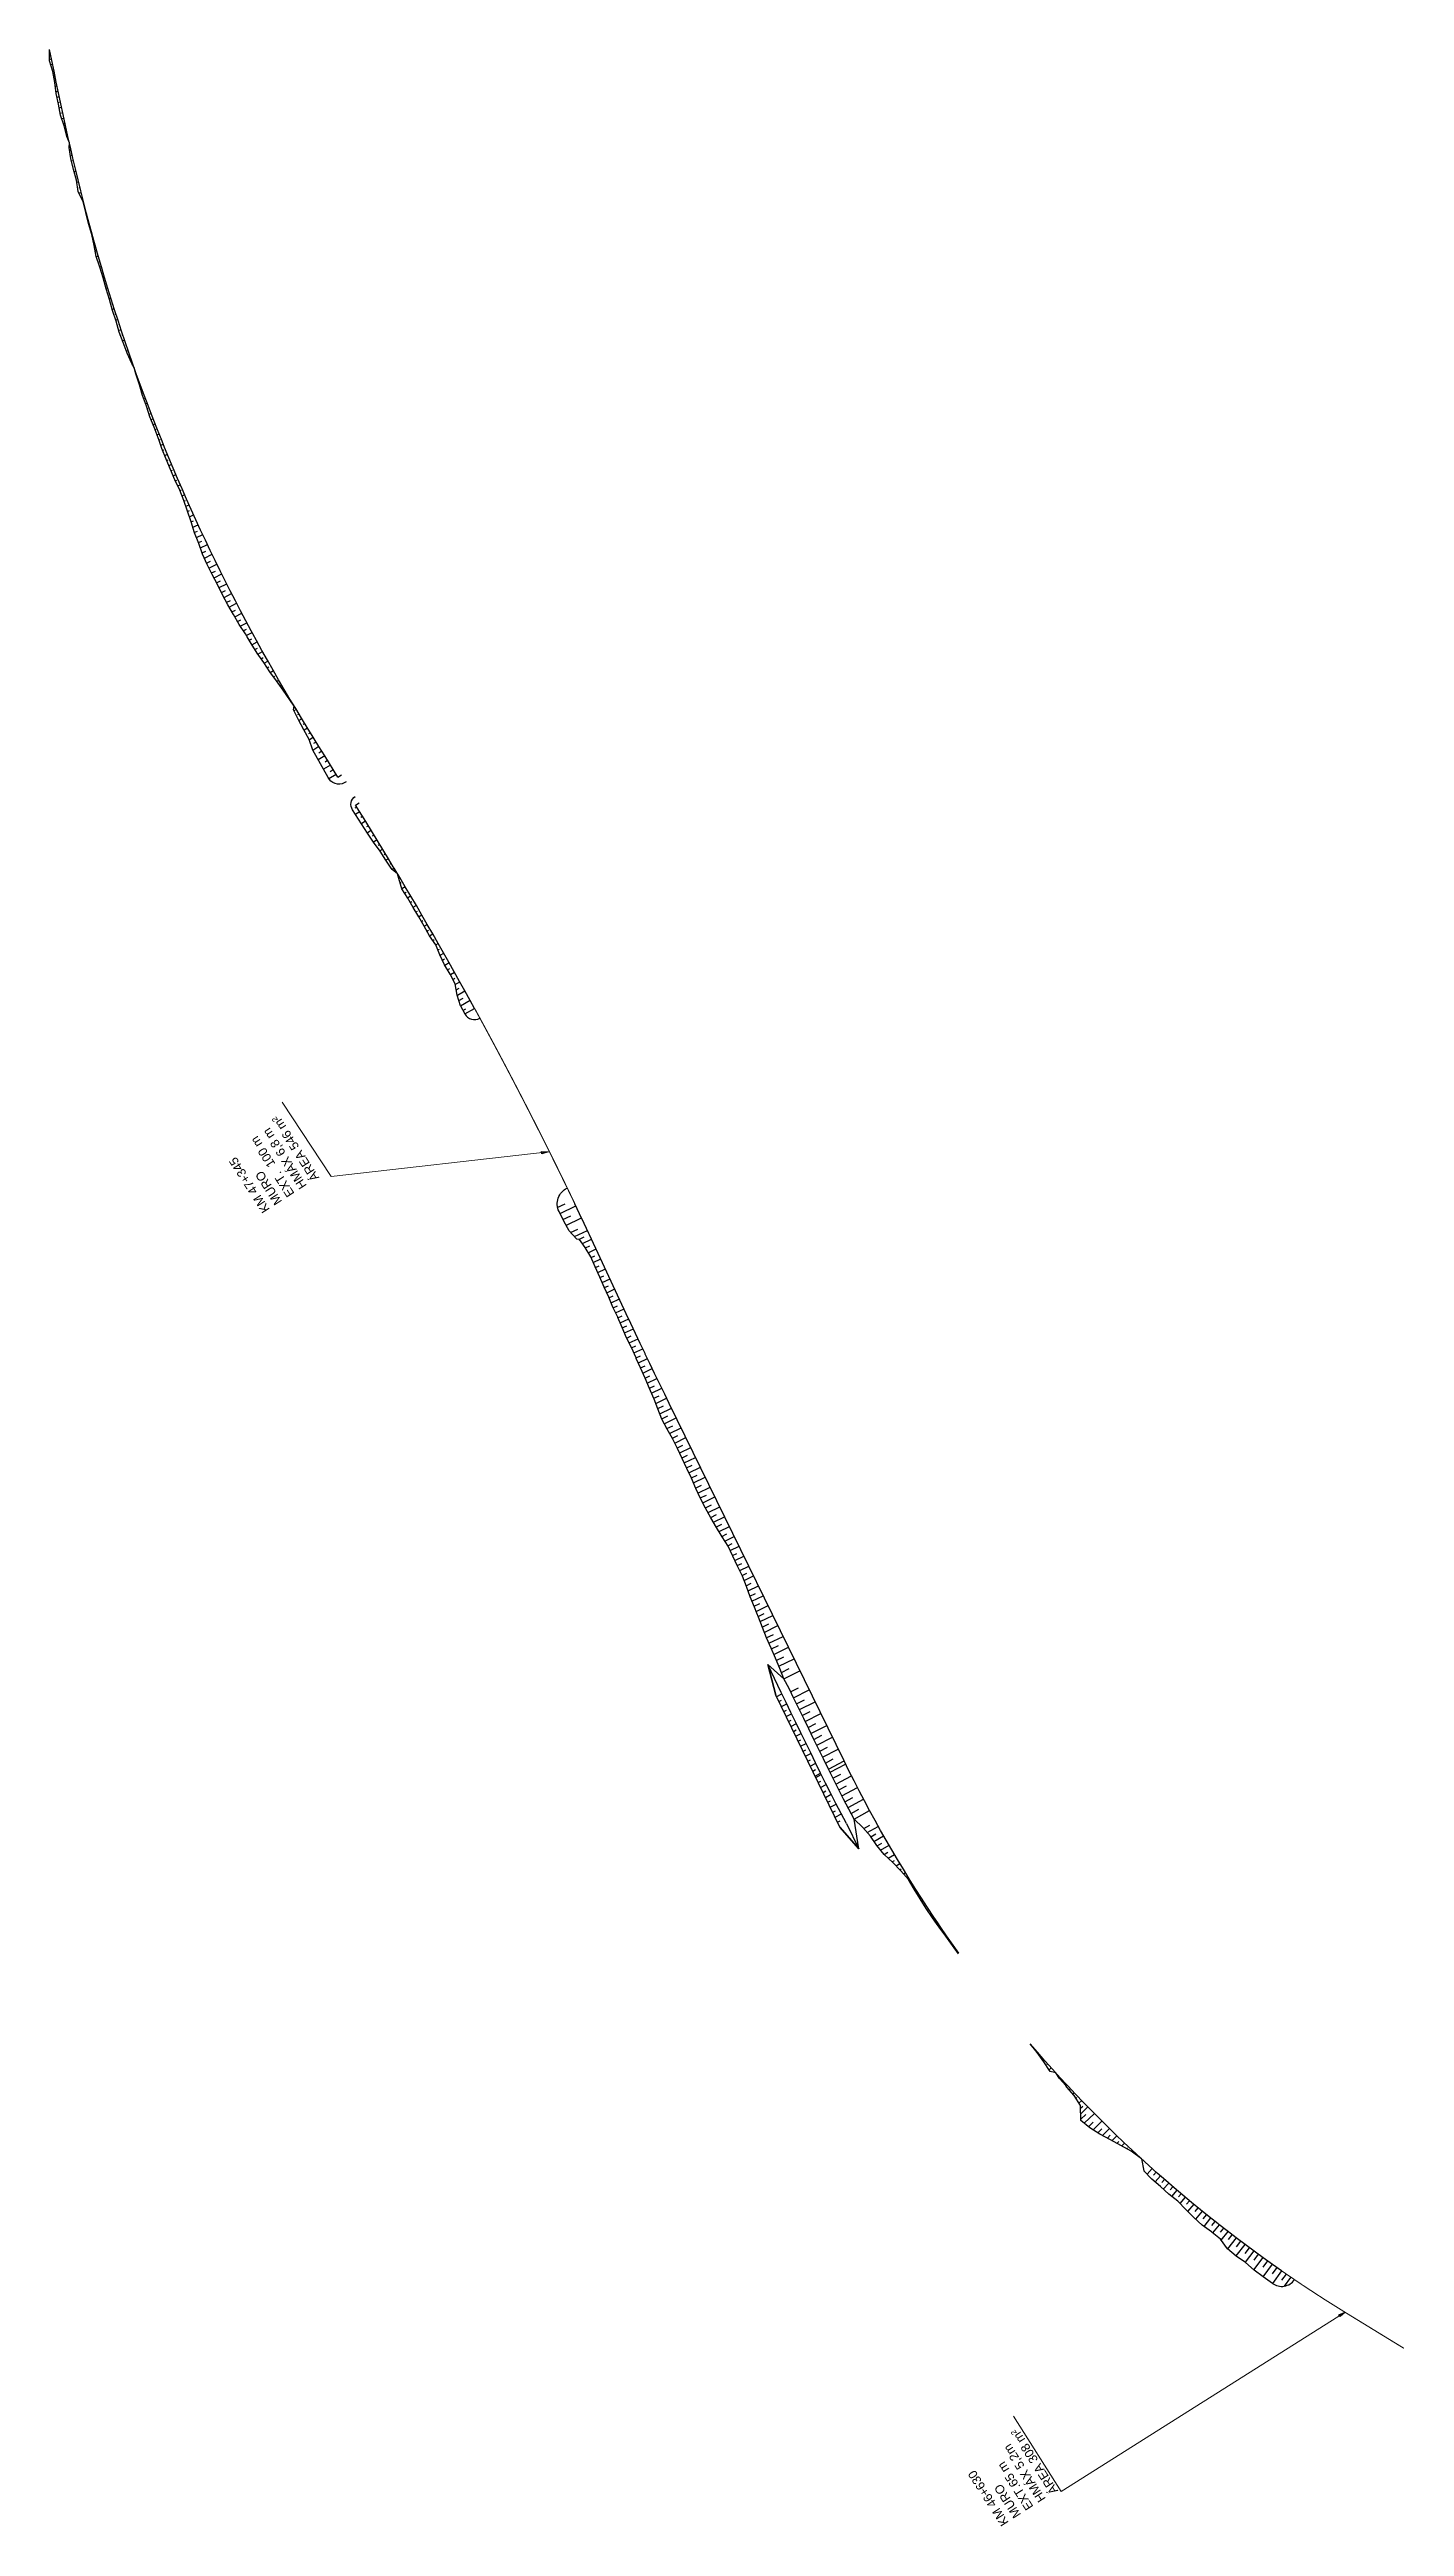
# Model space of a CAD drawing. Header units: metres. Extents: x 288738 to 324331, y 7399322 to 7465117.
# Drawn here: x 317933 to 318548, y 7430027 to 7431151 of the extents above; entities that cross this region are included whole.
import ezdxf

# ---------------------------------------------------------------- set-up
doc = ezdxf.new("R2010")
doc.units = ezdxf.units.M
doc.header["$LTSCALE"] = 10
for name, color, linetype in [('F-HZ-ATERRO-TALUDE', 110, 'Continuous'), ('F-HZ-MUROS', 210, 'Continuous'), ('F-HZ-PIANO-CORTE', 10, 'Continuous'), ('F-HZ-TALUDE', 2, 'Continuous')]:
    doc.layers.add(name, color=color, linetype=linetype)
doc.layers.add('U-HZ-TEXTO-MUROS', color=2, linetype='Continuous', lineweight=0)
doc.styles.add('ARIAL', font='arial.ttf')
doc.styles.add('DIM', font='arial.ttf', dxfattribs={"width": 0.8})
doc.dimstyles.new('U-1_2000', dxfattribs={"dimscale": 2, "dimtxt": 1.5, "dimasz": 0.75, "dimexe": 0.75, "dimexo": 0.75, "dimgap": 0.25, "dimtad": 1, "dimzin": 4, "dimtxsty": 'DIM', "dimblk": 'ARCHTICK', "dimcen": 0.7, "dimdle": 0.75, "dimclrd": 256, "dimclre": 256, "dimclrt": 256, "dimaunit": 1, "dimadec": 3, "dimazin": 2, "dimtfac": 1, "dimtofl": 0, "dimtmove": 0, "dimatfit": 3, "dimldrblk": 'CLOSEDBLANK', "dimfxl": 0, "dimtolj": 1, "dimtzin": 0, "dimlwd": -1, "dimlwe": -1, "dimarcsym": 0})

msp = doc.modelspace()

# ---------------------------------------------------------------- texts
at = {"layer": 'U-HZ-TEXTO-MUROS', "linetype": 'Continuous', "lineweight": -3, "char_height": 4, "attachment_point": 7, "rotation": 122.745661, "style": 'ARIAL'}
for s, insert in [('KM 47+345\\PMURO\\PEXT.^I100 m\\PHMÁX 6,8 m\\PÁREA 546 m²', (318055.236, 7430638.967)), ('KM 47+345\\PMURO\\PEXT.^I100 m\\PHMÁX 6,8 m\\PÁREA 546 m²', (318055.236, 7430638.967)), ('KM 46+630\\PMURO\\PEXT.65 m\\PHMÁX 5,2m\\PÁREA 308 m²', (318390.573, 7430042.911)), ('KM 46+630\\PMURO\\PEXT.65 m\\PHMÁX 5,2m\\PÁREA 308 m²', (318390.573, 7430042.911))]:
    msp.add_mtext(s, dxfattribs=dict(at, insert=insert))

# ---------------------------------------------------------------- blocks, each defined once
blk = doc.blocks.new('_ArchTick')
at = {"color": 0, "linetype": 'ByBlock', "const_width": 0.15}
blk.add_lwpolyline([(-0.5, -0.5), (0.5, 0.5)], dxfattribs=at)

# ---------------------------------------------------------------- linework, layer by layer
at = {"layer": 'F-HZ-ATERRO-TALUDE', "linetype": 'Continuous', "lineweight": -3}
for p, q in [((317942.433, 7431105.381), (317941.716, 7431105.217)), ((317942.989, 7431102.954), (317942.53, 7431102.848)), ((317943.551, 7431100.526), (317942.58, 7431100.3)), ((317944.12, 7431098.096), (317943.684, 7431097.993)), ((317944.694, 7431095.666), (317943.892, 7431095.476)), ((317945.276, 7431093.237), (317944.893, 7431093.145)), ((317945.864, 7431090.811), (317945.036, 7431090.612)), ((317946.457, 7431088.392), (317945.949, 7431088.269)), ((317947.052, 7431085.991), (317946.102, 7431085.757)), ((317947.651, 7431083.617), (317947.411, 7431083.557)), ((317948.257, 7431081.227), (317948.101, 7431081.188)), ((317948.882, 7431078.807), (317948.798, 7431078.785)), ((317949.511, 7431076.388), (317949.321, 7431076.339)), ((317950.15, 7431073.972), (317950.032, 7431073.941)), ((317950.793, 7431071.557), (317950.528, 7431071.487)), ((317951.446, 7431069.145), (317951.336, 7431069.116)), ((317952.102, 7431066.735), (317951.896, 7431066.679)), ((317952.769, 7431064.331), (317952.587, 7431064.281)), ((317953.438, 7431061.929), (317952.906, 7431061.782)), ((317954.117, 7431059.535), (317953.741, 7431059.43)), ((317954.798, 7431057.142), (317953.851, 7431056.874)), ((317955.493, 7431054.748), (317955.086, 7431054.632)), ((317956.189, 7431052.354), (317955.506, 7431052.156)), ((317956.899, 7431049.96), (317956.581, 7431049.867)), ((317957.61, 7431047.566), (317957.019, 7431047.391)), ((317958.335, 7431045.175), (317958.018, 7431045.08)), ((317959.06, 7431042.785), (317958.381, 7431042.58)), ((317959.799, 7431040.399), (317959.452, 7431040.293)), ((317960.539, 7431038.014), (317959.834, 7431037.795)), ((317961.29, 7431035.634), (317960.886, 7431035.507)), ((317962.043, 7431033.256), (317961.117, 7431032.963)), ((317962.808, 7431030.88), (317962.354, 7431030.735)), ((317963.576, 7431028.504), (317962.715, 7431028.227)), ((317964.354, 7431026.133), (317963.896, 7431025.983)), ((317965.136, 7431023.763), (317964.134, 7431023.433)), ((317965.928, 7431021.397), (317965.449, 7431021.238)), ((317966.723, 7431019.033), (317965.859, 7431018.742)), ((317967.529, 7431016.67), (317967.13, 7431016.534)), ((317968.339, 7431014.308), (317967.597, 7431014.054)), ((317969.157, 7431011.953), (317968.849, 7431011.846)), ((317969.98, 7431009.601), (317969.531, 7431009.444)), ((318044.574, 7430851.486), (318043.53, 7430850.86)), ((318045.862, 7430849.352), (318045.266, 7430848.994)), ((318047.151, 7430847.219), (318045.817, 7430846.414)), ((318048.449, 7430845.089), (318047.721, 7430844.648)), ((318049.747, 7430842.959), (318048.178, 7430842.006)), ((318051.053, 7430840.831), (318050.233, 7430840.332)), ((318052.357, 7430838.709), (318050.606, 7430837.64)), ((318054.913, 7430834.575), (318052.169, 7430832.892)), ((318053.635, 7430836.642), (318052.509, 7430835.953)), ((318056.23, 7430832.455), (318054.815, 7430831.586)), ((318057.548, 7430830.336), (318054.631, 7430828.54)), ((318060.104, 7430826.201), (318057.023, 7430824.312)), ((318058.826, 7430828.268), (318057.7, 7430827.58)), ((318062.739, 7430821.962), (318059.482, 7430819.957)), ((318061.421, 7430824.082), (318060.006, 7430823.212)), ((318072.101, 7430807.168), (318071.214, 7430806.621)), ((318073.413, 7430805.039), (318071.687, 7430803.975)), ((318074.719, 7430802.907), (318073.888, 7430802.396)), ((318076.043, 7430800.786), (318074.317, 7430799.722)), ((318077.35, 7430798.654), (318076.463, 7430798.107)), ((318078.662, 7430796.525), (318076.936, 7430795.461)), ((318079.968, 7430794.393), (318079.137, 7430793.881)), ((318081.275, 7430792.261), (318079.676, 7430791.279)), ((318082.573, 7430790.129), (318081.851, 7430789.687)), ((318083.871, 7430787.998), (318082.585, 7430787.212)), ((318085.166, 7430785.86), (318084.56, 7430785.49)), ((318086.461, 7430783.72), (318085.322, 7430783.028)), ((318087.75, 7430781.578), (318087.222, 7430781.258)), ((318089.038, 7430779.437), (318088.087, 7430778.863)), ((318379.055, 7430244.144), (318378.977, 7430244.078)), ((318380.69, 7430242.254), (318380.568, 7430242.151)), ((318382.331, 7430240.382), (318382.189, 7430240.26)), ((318383.974, 7430238.516), (318383.481, 7430238.091)), ((318385.622, 7430236.667), (318385.246, 7430236.34)), ((318387.27, 7430234.825), (318386.245, 7430233.924)), ((318433.096, 7430189.108), (318430.776, 7430186.592)), ((318434.944, 7430187.453), (318433.724, 7430186.119)), ((318436.806, 7430185.809), (318434.358, 7430183.111)), ((318438.672, 7430184.168), (318437.46, 7430182.822)), ((318440.548, 7430182.538), (318438.091, 7430179.787)), ((318442.427, 7430180.913), (318441.17, 7430179.494)), ((318444.312, 7430179.301), (318441.84, 7430176.486)), ((318446.202, 7430177.694), (318445.014, 7430176.331)), ((318448.098, 7430176.099), (318445.67, 7430173.29)), ((318449.996, 7430174.513), (318448.7, 7430173.001)), ((318451.902, 7430172.934), (318449.16, 7430169.71)), ((318453.815, 7430171.363), (318452.376, 7430169.657)), ((318455.734, 7430169.799), (318452.735, 7430166.215)), ((318457.662, 7430168.243), (318456.113, 7430166.377)), ((318459.592, 7430166.694), (318456.461, 7430162.889)), ((318461.532, 7430165.156), (318460.014, 7430163.296)), ((318463.475, 7430163.619), (318460.499, 7430159.945)), ((318465.433, 7430162.095), (318463.927, 7430160.22)), ((318467.381, 7430160.582), (318464.263, 7430156.671)), ((318471.186, 7430157.67), (318467.261, 7430152.672)), ((318469.284, 7430159.125), (318467.519, 7430156.895)), ((318475.141, 7430154.694), (318471.086, 7430149.453)), ((318473.164, 7430156.182), (318471.169, 7430153.622)), ((318477.13, 7430153.224), (318475.137, 7430150.629)), ((318479.119, 7430151.753), (318475.207, 7430146.622)), ((318483.267, 7430148.738), (318479.111, 7430143.207)), ((318481.193, 7430150.244), (318479.181, 7430147.586)), ((318485.398, 7430147.216), (318483.307, 7430144.413)), ((318487.53, 7430145.695), (318483.336, 7430140.03)), ((318489.671, 7430144.193), (318487.585, 7430141.355)), ((318491.814, 7430142.692), (318487.664, 7430137.007)), ((318493.873, 7430141.25), (318491.786, 7430138.412)), ((318495.812, 7430139.679), (318492.916, 7430135.74))]:
    msp.add_line(p, q, dxfattribs=at)
at = {"layer": 'F-HZ-MUROS', "linetype": 'Continuous', "lineweight": -3, "const_width": 0.5}
msp.add_lwpolyline([(318171.1, 7430626.992), (318168.951, 7430631.457), (318166.792, 7430635.91), (318164.622, 7430640.357), (318162.441, 7430644.799), (318160.247, 7430649.235), (318158.041, 7430653.665), (318155.824, 7430658.089), (318153.595, 7430662.507), (318151.355, 7430666.919), (318149.102, 7430671.326), (318146.838, 7430675.726), (318144.562, 7430680.12), (318142.275, 7430684.508), (318139.976, 7430688.89), (318137.665, 7430693.266), (318135.343, 7430697.635), (318133.009, 7430701.999), (318130.663, 7430706.356), (318128.306, 7430710.707), (318125.937, 7430715.052), (318125.56, 7430715.739)], dxfattribs=at)
msp.add_lwpolyline([(318171.1, 7430626.992), (318168.951, 7430631.457), (318166.792, 7430635.91), (318164.622, 7430640.357), (318162.441, 7430644.799), (318160.247, 7430649.235), (318158.041, 7430653.665), (318155.824, 7430658.089), (318153.595, 7430662.507), (318151.355, 7430666.919), (318149.102, 7430671.326), (318146.838, 7430675.726), (318144.562, 7430680.12), (318142.275, 7430684.508), (318139.976, 7430688.89), (318137.665, 7430693.266), (318135.343, 7430697.635), (318133.009, 7430701.999), (318130.663, 7430706.356), (318128.306, 7430710.707), (318125.937, 7430715.052), (318125.56, 7430715.739)], dxfattribs=at)
msp.add_lwpolyline([(318547.295, 7430107.538), (318520.825, 7430123.755, -0.01431031), (318491.831, 7430142.68)], format="xyb", dxfattribs=at)
msp.add_lwpolyline([(318547.295, 7430107.538), (318520.825, 7430123.755, -0.01431031), (318491.831, 7430142.68)], format="xyb", dxfattribs=at)
at = {"layer": 'F-HZ-PIANO-CORTE'}
for p, q in [((317932.677, 7431149.077), (317933.047, 7431149.174)), ((317932.67, 7431146.578), (317933.108, 7431146.67)), ((317933.202, 7431144.151), (317934.052, 7431144.329)), ((317933.902, 7431141.751), (317934.23, 7431141.82)), ((317934.426, 7431139.31), (317935.068, 7431139.444)), ((317934.879, 7431136.851), (317935.229, 7431136.925)), ((317935.25, 7431134.379), (317936.09, 7431134.557)), ((317935.584, 7431131.902), (317936.093, 7431132.01)), ((317936.017, 7431129.44), (317937.118, 7431129.676)), ((317936.495, 7431126.986), (317937.065, 7431127.109)), ((317936.997, 7431124.537), (317938.158, 7431124.788)), ((317937.51, 7431122.091), (317938.096, 7431122.218)), ((317938.223, 7431119.699), (317939.207, 7431119.914)), ((317939.045, 7431117.338), (317939.389, 7431117.414)), ((317939.7, 7431114.93), (317940.267, 7431115.055)), ((317940.249, 7431112.491), (317940.528, 7431112.553)), ((317972.417, 7431002.085), (317972.527, 7431002.124)), ((317973.201, 7430999.71), (317973.49, 7430999.816)), ((317973.889, 7430997.308), (317974.12, 7430997.393)), ((317974.527, 7430994.891), (317975.213, 7430995.146)), ((317975.331, 7430992.528), (317975.708, 7430992.67)), ((317976.249, 7430990.203), (317976.967, 7430990.475)), ((317977.078, 7430987.846), (317977.466, 7430987.994)), ((317977.832, 7430985.462), (317978.748, 7430985.815)), ((317978.686, 7430983.115), (317979.168, 7430983.302)), ((317979.642, 7430980.805), (317980.557, 7430981.164)), ((317980.564, 7430978.482), (317981.018, 7430978.662)), ((317981.444, 7430976.142), (317982.395, 7430976.521)), ((317982.27, 7430973.784), (317982.795, 7430973.995)), ((317983.117, 7430971.431), (317984.256, 7430971.894)), ((317983.994, 7430969.091), (317984.596, 7430969.337)), ((317984.928, 7430966.772), (317986.147, 7430967.276)), ((317985.863, 7430964.453), (317986.482, 7430964.711)), ((317986.799, 7430962.135), (317988.065, 7430962.667)), ((317987.755, 7430959.825), (317988.394, 7430960.096)), ((317988.768, 7430957.54), (317990.009, 7430958.071)), ((317989.79, 7430955.258), (317990.39, 7430955.517)), ((317990.846, 7430952.992), (317991.98, 7430953.486)), ((317991.877, 7430950.716), (317992.425, 7430950.956)), ((317992.766, 7430948.379), (317993.977, 7430948.915)), ((317993.65, 7430946.041), (317994.316, 7430946.338)), ((317994.488, 7430943.685), (317995.997, 7430944.364)), ((317995.323, 7430941.329), (317996.168, 7430941.712)), ((317996.128, 7430938.962), (317998.039, 7430939.835)), ((317996.932, 7430936.595), (317997.998, 7430937.086)), ((317997.646, 7430934.199), (318000.098, 7430935.337)), ((317998.358, 7430931.803), (317999.744, 7430932.451)), ((317999.297, 7430929.487), (318002.184, 7430930.848)), ((318000.258, 7430927.179), (318001.749, 7430927.888)), ((318001.118, 7430924.832), (318004.303, 7430926.358)), ((318001.96, 7430922.478), (318003.663, 7430923.3)), ((318002.912, 7430920.167), (318006.445, 7430921.886)), ((318003.894, 7430917.868), (318005.71, 7430918.759)), ((318004.998, 7430915.627), (318008.619, 7430917.415)), ((318006.149, 7430913.407), (318007.932, 7430914.295)), ((318007.301, 7430911.189), (318010.82, 7430912.954)), ((318008.455, 7430908.971), (318010.192, 7430909.849)), ((318009.593, 7430906.745), (318013.047, 7430908.504)), ((318010.721, 7430904.514), (318012.446, 7430905.399)), ((318011.879, 7430902.298), (318015.301, 7430904.068)), ((318013.06, 7430900.095), (318014.749, 7430900.975)), ((318014.255, 7430897.899), (318017.581, 7430899.644)), ((318015.462, 7430895.709), (318017.096, 7430896.573)), ((318016.688, 7430893.531), (318019.886, 7430895.234)), ((318017.938, 7430891.366), (318019.493, 7430892.2)), ((318019.236, 7430889.23), (318022.215, 7430890.84)), ((318020.607, 7430887.14), (318021.997, 7430887.897)), ((318021.944, 7430885.028), (318024.565, 7430886.465)), ((318023.226, 7430882.882), (318024.49, 7430883.58)), ((318024.522, 7430880.744), (318026.95, 7430882.094)), ((318025.842, 7430878.621), (318026.997, 7430879.268)), ((318027.198, 7430876.522), (318029.357, 7430877.739)), ((318028.676, 7430874.506), (318029.621, 7430875.042)), ((318030.128, 7430872.472), (318031.78, 7430873.414)), ((318031.45, 7430870.351), (318032.231, 7430870.798)), ((318032.796, 7430868.245), (318034.243, 7430869.079)), ((318034.298, 7430866.247), (318034.889, 7430866.589)), ((318035.797, 7430864.245), (318036.717, 7430864.782)), ((318037.246, 7430862.208), (318037.608, 7430862.42)), ((318038.694, 7430860.17), (318039.225, 7430860.483)), ((318040.119, 7430858.116), (318040.306, 7430858.227)), ((318041.544, 7430856.062), (318041.76, 7430856.191)), ((318091.793, 7430772.651), (318092.27, 7430772.937)), ((318092.494, 7430770.251), (318093.985, 7430771.141)), ((318093.771, 7430768.112), (318094.512, 7430768.553)), ((318095.11, 7430766.001), (318096.527, 7430766.841)), ((318096.373, 7430763.844), (318097.084, 7430764.264)), ((318097.63, 7430761.682), (318099.062, 7430762.526)), ((318098.9, 7430759.529), (318099.612, 7430759.947)), ((318100.17, 7430757.376), (318101.585, 7430758.204)), ((318101.42, 7430755.211), (318102.13, 7430755.625)), ((318102.669, 7430753.045), (318104.097, 7430753.875)), ((318103.912, 7430750.876), (318104.629, 7430751.292)), ((318105.157, 7430748.708), (318106.597, 7430749.54)), ((318106.576, 7430746.65), (318107.206, 7430747.013)), ((318107.98, 7430744.583), (318109.076, 7430745.213)), ((318108.93, 7430742.271), (318109.617, 7430742.664)), ((318109.883, 7430739.96), (318111.532, 7430740.9)), ((318110.929, 7430737.689), (318111.845, 7430738.21)), ((318111.989, 7430735.426), (318113.989, 7430736.559)), ((318113.281, 7430733.286), (318114.249, 7430733.832)), ((318114.559, 7430731.138), (318116.442, 7430732.197)), ((318115.666, 7430728.896), (318116.664, 7430729.456)), ((318116.715, 7430726.635), (318118.876, 7430727.842)), ((318117.218, 7430724.186), (318118.627, 7430724.971)), ((318117.726, 7430721.738), (318121.197, 7430723.665)), ((318118.419, 7430719.336), (318120.398, 7430720.431)), ((318119.097, 7430716.983), (318123.529, 7430719.44)), ((318120.261, 7430714.839), (318121.599, 7430715.582)), ((318121.122, 7430713.292), (318125.555, 7430715.749)), ((318163.101, 7430625.356), (318166.716, 7430627.067)), ((318164.325, 7430622.616), (318171.515, 7430626.071)), ((318165.619, 7430619.909), (318169.235, 7430621.62)), ((318166.913, 7430617.202), (318174.144, 7430620.625)), ((318169.154, 7430614.044), (318172.47, 7430615.597)), ((318170.888, 7430612.243), (318176.798, 7430615.001)), ((318172.874, 7430610.911), (318175.273, 7430612.027)), ((318174.463, 7430609.078), (318178.662, 7430611.031)), ((318175.909, 7430607.04), (318177.806, 7430607.922)), ((318177.166, 7430604.879), (318180.754, 7430606.548)), ((318178.394, 7430602.703), (318180.1, 7430603.496)), ((318179.392, 7430600.411), (318182.86, 7430602.024)), ((318180.393, 7430598.12), (318182.154, 7430598.939)), ((318181.421, 7430595.841), (318184.968, 7430597.491)), ((318182.449, 7430593.562), (318184.236, 7430594.394)), ((318183.483, 7430591.286), (318187.077, 7430592.958)), ((318184.513, 7430589.008), (318186.323, 7430589.85)), ((318185.517, 7430586.719), (318189.186, 7430588.425)), ((318186.516, 7430584.427), (318188.378, 7430585.293)), ((318187.483, 7430582.121), (318191.294, 7430583.894)), ((318188.461, 7430579.821), (318190.404, 7430580.725)), ((318189.543, 7430577.568), (318193.402, 7430579.363)), ((318190.624, 7430575.313), (318192.54, 7430576.205)), ((318191.605, 7430573.014), (318195.509, 7430574.836)), ((318192.588, 7430570.715), (318194.575, 7430571.645)), ((318193.592, 7430568.426), (318197.62, 7430570.316)), ((318194.603, 7430566.139), (318196.64, 7430567.098)), ((318195.709, 7430563.897), (318199.741, 7430565.801)), ((318196.811, 7430561.653), (318198.808, 7430562.599)), ((318197.834, 7430559.372), (318201.874, 7430561.291)), ((318198.86, 7430557.093), (318200.902, 7430558.065)), ((318199.887, 7430554.814), (318204.018, 7430556.787)), ((318200.903, 7430552.529), (318202.998, 7430553.533)), ((318201.947, 7430550.258), (318206.173, 7430552.288)), ((318202.991, 7430547.986), (318205.122, 7430549.013)), ((318203.945, 7430545.676), (318208.337, 7430547.798)), ((318204.898, 7430543.364), (318207.16, 7430544.46)), ((318205.899, 7430541.074), (318210.512, 7430543.315)), ((318206.903, 7430538.784), (318209.252, 7430539.929)), ((318207.809, 7430536.454), (318212.696, 7430538.837)), ((318208.7, 7430534.118), (318211.245, 7430535.359)), ((318209.593, 7430531.783), (318214.884, 7430534.363)), ((318210.486, 7430529.448), (318213.232, 7430530.787)), ((318211.635, 7430527.23), (318217.075, 7430529.882)), ((318212.808, 7430525.022), (318215.49, 7430526.33)), ((318214.053, 7430522.854), (318219.269, 7430525.397)), ((318215.305, 7430520.69), (318217.835, 7430521.923)), ((318216.442, 7430518.464), (318221.462, 7430520.912)), ((318217.569, 7430516.232), (318220.065, 7430517.449)), ((318218.633, 7430513.97), (318223.659, 7430516.421)), ((318219.692, 7430511.706), (318222.225, 7430512.941)), ((318220.716, 7430509.425), (318225.855, 7430511.931)), ((318221.737, 7430507.143), (318224.345, 7430508.414)), ((318222.835, 7430504.897), (318228.051, 7430507.441)), ((318223.941, 7430502.655), (318226.545, 7430503.925)), ((318224.885, 7430500.341), (318230.245, 7430502.954)), ((318225.814, 7430498.02), (318228.577, 7430499.367)), ((318226.899, 7430495.768), (318232.439, 7430498.469)), ((318228, 7430493.524), (318230.769, 7430494.874)), ((318229.142, 7430491.3), (318234.635, 7430493.978)), ((318230.288, 7430489.078), (318233.011, 7430490.406)), ((318231.494, 7430486.888), (318236.83, 7430489.49)), ((318232.706, 7430484.702), (318235.317, 7430485.975)), ((318233.984, 7430482.553), (318239.022, 7430485.01)), ((318235.27, 7430480.409), (318237.693, 7430481.591)), ((318236.539, 7430478.255), (318241.211, 7430480.533)), ((318237.805, 7430476.1), (318240.056, 7430477.197)), ((318239.133, 7430473.982), (318243.398, 7430476.061)), ((318240.469, 7430471.869), (318242.48, 7430472.849)), ((318241.553, 7430469.618), (318245.587, 7430471.586)), ((318242.601, 7430467.349), (318244.643, 7430468.344)), ((318243.684, 7430465.095), (318247.784, 7430467.095)), ((318244.772, 7430462.844), (318246.827, 7430463.847)), ((318245.889, 7430460.608), (318249.981, 7430462.603)), ((318247.01, 7430458.373), (318249.045, 7430459.365)), ((318247.918, 7430456.046), (318252.173, 7430458.121)), ((318248.795, 7430453.705), (318251.031, 7430454.795)), ((318249.655, 7430451.357), (318254.359, 7430453.651)), ((318250.512, 7430449.009), (318252.982, 7430450.213)), ((318251.448, 7430446.691), (318256.547, 7430449.177)), ((318252.397, 7430444.378), (318255.02, 7430445.657)), ((318253.305, 7430442.049), (318258.738, 7430444.698)), ((318254.212, 7430439.719), (318257.023, 7430441.09)), ((318255.107, 7430437.385), (318260.927, 7430440.223)), ((318256.034, 7430434.956), (318259.049, 7430436.427)), ((318256.972, 7430432.532), (318263.201, 7430435.573)), ((318257.95, 7430430.009), (318261.167, 7430431.581)), ((318259.09, 7430427.555), (318265.572, 7430430.725)), ((318260.252, 7430425.027), (318263.522, 7430426.628)), ((318261.349, 7430422.47), (318268.012, 7430425.736)), ((318262.49, 7430419.818), (318265.883, 7430421.485)), ((318263.634, 7430417.168), (318270.541, 7430420.566)), ((318264.776, 7430414.315), (318268.33, 7430416.067)), ((318265.876, 7430411.444), (318273.226, 7430415.076)), ((318268.989, 7430405.53), (318272.571, 7430407.311)), ((318270.308, 7430402.835), (318277.466, 7430406.406)), ((318262.408, 7430403.272), (318265.009, 7430404.564)), ((318263.681, 7430401.11), (318264.914, 7430401.724)), ((318264.774, 7430398.858), (318267.206, 7430400.073)), ((318265.867, 7430396.606), (318267.099, 7430397.223)), ((318266.961, 7430394.354), (318269.403, 7430395.581)), ((318271.626, 7430400.14), (318275.203, 7430401.93)), ((318272.944, 7430397.445), (318280.093, 7430401.035)), ((318274.262, 7430394.75), (318277.834, 7430396.551)), ((318275.58, 7430392.055), (318282.718, 7430395.668)), ((318268.054, 7430392.102), (318269.284, 7430392.722)), ((318269.147, 7430389.85), (318271.6, 7430391.09)), ((318270.241, 7430387.597), (318271.47, 7430388.221)), ((318271.335, 7430385.345), (318273.797, 7430386.598)), ((318272.428, 7430383.092), (318273.655, 7430383.719)), ((318276.898, 7430389.36), (318280.464, 7430391.173)), ((318278.217, 7430386.666), (318285.342, 7430390.303)), ((318279.535, 7430383.971), (318283.094, 7430385.796)), ((318280.853, 7430381.276), (318287.965, 7430384.941)), ((318273.522, 7430380.839), (318275.995, 7430382.107)), ((318274.616, 7430378.586), (318275.841, 7430379.217)), ((318275.71, 7430376.333), (318278.192, 7430377.616)), ((318276.804, 7430374.079), (318278.027, 7430374.714)), ((318277.898, 7430371.825), (318280.39, 7430373.125)), ((318282.172, 7430378.581), (318285.724, 7430380.421)), ((318283.49, 7430375.886), (318290.586, 7430379.581)), ((318284.809, 7430373.192), (318288.353, 7430375.047)), ((318286.127, 7430370.497), (318293.206, 7430374.223)), ((318286.852, 7430369.03), (318293.926, 7430372.765)), ((318278.993, 7430369.571), (318280.213, 7430370.211)), ((318280.087, 7430367.317), (318282.588, 7430368.634)), ((318280.406, 7430366.66), (318282.911, 7430367.98)), ((318281.501, 7430364.405), (318282.719, 7430365.05)), ((318282.596, 7430362.15), (318285.129, 7430363.499)), ((318283.691, 7430359.895), (318284.906, 7430360.545)), ((318288.18, 7430366.34), (318291.712, 7430368.216)), ((318289.526, 7430363.659), (318296.582, 7430367.43)), ((318290.88, 7430360.982), (318294.403, 7430362.876)), ((318292.253, 7430358.314), (318299.288, 7430362.122)), ((318284.786, 7430357.639), (318287.383, 7430359.036)), ((318285.882, 7430355.382), (318287.094, 7430356.038)), ((318286.977, 7430353.125), (318289.674, 7430354.592)), ((318288.074, 7430350.868), (318289.283, 7430351.529)), ((318289.17, 7430348.609), (318292.001, 7430350.166)), ((318293.635, 7430355.652), (318297.147, 7430357.565)), ((318295.03, 7430352.996), (318302.044, 7430356.844)), ((318296.441, 7430350.348), (318299.943, 7430352.283)), ((318297.859, 7430347.704), (318304.849, 7430351.594)), ((318290.267, 7430346.35), (318291.474, 7430347.018)), ((318302.137, 7430343.529), (318304.861, 7430345.067)), ((318303.782, 7430341.647), (318308.769, 7430344.479)), ((318305.393, 7430339.738), (318307.677, 7430341.043)), ((318306.793, 7430337.667), (318311.187, 7430340.195)), ((318308.207, 7430335.606), (318310.311, 7430336.824)), ((318309.782, 7430333.664), (318313.646, 7430335.918)), ((318311.357, 7430331.723), (318313.118, 7430332.757)), ((318313.202, 7430330.037), (318316.091, 7430331.744)), ((318315.05, 7430328.352), (318316.177, 7430329.023)), ((318316.81, 7430326.578), (318318.551, 7430327.621)), ((318318.554, 7430324.786), (318319.179, 7430325.164)), ((318320.242, 7430322.943), (318321.082, 7430323.454)), ((318321.909, 7430321.08), (318322.139, 7430321.221)), ((318323.309, 7430319.024), (318323.68, 7430319.253)), ((318324.555, 7430316.857), (318324.781, 7430316.997)), ((318325.814, 7430314.697), (318326.342, 7430315.028)), ((318327.082, 7430312.542), (318327.384, 7430312.733)), ((318328.404, 7430310.421), (318329.038, 7430310.826)), ((318329.775, 7430308.331), (318330.087, 7430308.531)), ((318331.166, 7430306.253), (318331.77, 7430306.645)), ((318332.58, 7430304.192), (318332.864, 7430304.378)), ((318334.005, 7430302.138), (318334.533, 7430302.486)), ((318335.448, 7430300.097), (318335.688, 7430300.256)), ((318336.91, 7430298.068), (318337.334, 7430298.352)), ((318338.384, 7430296.049), (318338.566, 7430296.172)), ((318339.858, 7430294.03), (318340.167, 7430294.241)), ((318341.326, 7430292.007), (318341.463, 7430292.101)), ((318342.794, 7430289.983), (318343.036, 7430290.151)), ((318344.259, 7430287.957), (318344.372, 7430288.036)), ((318392.208, 7430228.689), (318392.389, 7430228.852)), ((318393.863, 7430226.815), (318394.267, 7430227.183)), ((318395.402, 7430224.854), (318395.685, 7430225.113)), ((318397.042, 7430222.967), (318397.679, 7430223.556)), ((318398.487, 7430220.936), (318398.934, 7430221.352)), ((318399.813, 7430218.817), (318401.075, 7430220.001)), ((318400.512, 7430216.503), (318401.542, 7430217.477)), ((318400.619, 7430214.005), (318403.882, 7430217.108)), ((318402.228, 7430209.709), (318406.81, 7430214.127)), ((318400.727, 7430211.507), (318402.955, 7430213.64)), ((318404.167, 7430208.131), (318406.354, 7430210.256)), ((318406.23, 7430206.727), (318410.257, 7430210.671)), ((318408.355, 7430205.41), (318410.161, 7430207.193)), ((318410.522, 7430204.167), (318413.672, 7430207.3)), ((318412.728, 7430202.989), (318414.051, 7430204.315)), ((318414.931, 7430201.808), (318417.085, 7430203.984)), ((318417.131, 7430200.621), (318417.971, 7430201.476)), ((318419.325, 7430199.423), (318420.545, 7430200.675)), ((318421.498, 7430198.186), (318421.901, 7430198.602)), ((318423.658, 7430196.929), (318424.069, 7430197.358)), ((318425.663, 7430195.437), (318425.776, 7430195.555)), ((318427.669, 7430193.944), (318427.709, 7430193.987))]:
    msp.add_line(p, q, dxfattribs=at)
at = {"layer": 'F-HZ-TALUDE', "linetype": 'Continuous', "lineweight": -3}
msp.add_line((318165.993, 7430619.127), (318163.868, 7430623.571), dxfattribs=at)
for points in [[(318063.513, 7430820.782), (318057.548, 7430830.336), (318054.891, 7430834.609), (318052.242, 7430838.895), (318049.602, 7430843.195), (318046.973, 7430847.51), (318044.359, 7430851.842), (318041.76, 7430856.191), (318039.181, 7430860.559), (318036.621, 7430864.946), (318034.084, 7430869.355), (318031.57, 7430873.785), (318029.079, 7430878.236), (318026.612, 7430882.707), (318024.896, 7430885.854), (318024.168, 7430887.198), (318021.751, 7430891.706), (318019.361, 7430896.227), (318016.998, 7430900.763), (318014.662, 7430905.313), (318012.354, 7430909.876), (318010.073, 7430914.453), (318007.819, 7430919.044), (318005.593, 7430923.647), (318003.395, 7430928.264), (318001.225, 7430932.894), (317999.082, 7430937.537), (317996.968, 7430942.193), (317994.881, 7430946.861), (317992.822, 7430951.541), (317990.791, 7430956.234), (317988.789, 7430960.938), (317986.814, 7430965.655), (317984.868, 7430970.383), (317983.248, 7430974.382), (317982.951, 7430975.123), (317981.062, 7430979.874), (317979.201, 7430984.636), (317977.369, 7430989.41), (317975.565, 7430994.194), (317973.79, 7430998.989), (317972.044, 7431003.795), (317970.327, 7431008.611), (317968.638, 7431013.437), (317966.979, 7431018.274), (317965.348, 7431023.12), (317963.746, 7431027.976), (317962.174, 7431032.842), (317960.631, 7431037.717), (317959.116, 7431042.601), (317957.631, 7431047.495), (317956.176, 7431052.397), (317954.75, 7431057.308), (317953.353, 7431062.228), (317952.003, 7431067.091), (317951.985, 7431067.156), (317950.648, 7431072.089), (317949.342, 7431077.025), (317948.067, 7431081.962), (317946.823, 7431086.901), (317945.611, 7431091.842), (317944.427, 7431096.784), (317943.27, 7431101.725), (317942.138, 7431106.666), (317941.029, 7431111.606), (317939.939, 7431116.544), (317938.867, 7431121.479), (317937.809, 7431126.412), (317936.765, 7431131.341), (317935.731, 7431136.265), (317934.705, 7431141.186), (317933.684, 7431146.101), (317932.666, 7431151.01)], [(317940.476, 7431111.482), (317939.365, 7431116.417), (317937.692, 7431121.224), (317936.656, 7431126.163), (317935.691, 7431131.112), (317935.015, 7431136.114), (317934.104, 7431141.06), (317932.694, 7431145.894), (317932.666, 7431151.01)], [(317969.948, 7431008.478), (317967.916, 7431013.189), (317966.144, 7431017.992), (317964.323, 7431022.781), (317962.896, 7431027.701), (317961.228, 7431032.542), (317959.924, 7431037.498), (317958.433, 7431042.394), (317957.042, 7431047.32), (317955.492, 7431052.199), (317953.793, 7431057.038), (317952.848, 7431062.089), (317951.821, 7431067.042), (317951.801, 7431067.107), (317950.374, 7431072.017), (317949.165, 7431076.98), (317947.915, 7431081.924), (317945.692, 7431086.624), (317944.863, 7431091.662), (317943.608, 7431096.591), (317942.251, 7431101.489), (317941.528, 7431106.527)], [(318043.661, 7430853.009), (318038.644, 7430860.243), (318035.686, 7430864.402), (318032.603, 7430868.502), (318029.902, 7430872.835), (318026.858, 7430876.986), (318024.151, 7430881.341), (318022.298, 7430884.427), (318021.519, 7430885.749), (318018.693, 7430890.058), (318016.123, 7430894.509), (318013.643, 7430899.009), (318011.215, 7430903.538), (318008.896, 7430908.123), (318006.524, 7430912.682), (318004.16, 7430917.245), (318002.139, 7430921.977), (318000.4, 7430926.839), (317998.424, 7430931.583), (317996.946, 7430936.553), (317995.288, 7430941.432), (317993.567, 7430946.275), (317991.743, 7430951.068), (317989.579, 7430955.712), (317987.503, 7430960.394), (317985.584, 7430965.143), (317983.671, 7430969.894), (317982.206, 7430973.962), (317981.975, 7430974.731), (317980.173, 7430979.524), (317978.215, 7430984.255), (317976.667, 7430989.143), (317974.787, 7430993.904), (317973.476, 7430998.875), (317971.873, 7431003.734)], [(318088.087, 7430778.863), (318087.663, 7430779.459), (318085.348, 7430782.988), (318082.639, 7430787.138), (318079.741, 7430791.18), (318077.016, 7430795.336), (318070.219, 7430805.833)], [(318125.56, 7430715.739), (318123.559, 7430719.387), (318121.168, 7430723.718), (318118.765, 7430728.043), (318116.35, 7430732.362), (318113.925, 7430736.674), (318111.487, 7430740.98), (318109.038, 7430745.279), (318106.578, 7430749.572), (318104.107, 7430753.858), (318101.624, 7430758.138), (318099.129, 7430762.411), (318096.623, 7430766.678), (318094.106, 7430770.938), (318091.578, 7430775.191), (318089.038, 7430779.437), (318088.662, 7430780.063), (318086.485, 7430783.679), (318083.918, 7430787.92), (318081.336, 7430792.16), (318078.74, 7430796.399), (318076.128, 7430800.636), (318071.53, 7430808.051)], [(318119.112, 7430716.934), (318117.709, 7430721.798), (318116.667, 7430726.871), (318114.476, 7430731.307), (318111.92, 7430735.539), (318109.845, 7430740.043), (318107.951, 7430744.655), (318105.136, 7430748.739), (318102.679, 7430753.028), (318100.209, 7430757.31), (318097.697, 7430761.567), (318095.212, 7430765.841), (318092.562, 7430770.016), (318090.55, 7430776.908)], [(318345.371, 7430286.875), (318342.754, 7430290.546), (318339.794, 7430294.774), (318336.871, 7430299.026), (318335.725, 7430300.714), (318333.985, 7430303.301), (318331.139, 7430307.595), (318328.333, 7430311.911), (318325.565, 7430316.246), (318322.836, 7430320.601), (318320.147, 7430324.975), (318317.498, 7430329.367), (318314.888, 7430333.778), (318312.318, 7430338.207), (318309.789, 7430342.652), (318307.299, 7430347.115), (318304.849, 7430351.594), (318302.44, 7430356.089), (318300.071, 7430360.6), (318297.743, 7430365.126), (318295.454, 7430369.668), (318293.206, 7430374.223), (318213.87, 7430536.435), (318211.827, 7430540.613), (318211.673, 7430540.929), (318209.466, 7430545.463), (318207.271, 7430550.001), (318205.088, 7430554.545), (318203.03, 7430558.854), (318202.916, 7430559.095), (318200.755, 7430563.65), (318198.606, 7430568.21), (318196.468, 7430572.776), (318194.416, 7430577.182), (318181.687, 7430604.546), (318179.576, 7430609.079), (318177.747, 7430612.987), (318177.459, 7430613.6), (318175.348, 7430618.076), (318173.226, 7430622.545), (318171.091, 7430627.009)], [(318265.876, 7430411.444), (318264.065, 7430416.17), (318262.067, 7430420.796), (318260.083, 7430425.421), (318257.964, 7430429.972), (318256.146, 7430434.662), (318254.354, 7430439.357), (318253.631, 7430441.204), (318252.538, 7430444.035), (318250.635, 7430448.67), (318248.912, 7430453.393), (318247.149, 7430458.096), (318244.907, 7430462.565), (318242.731, 7430467.067), (318240.634, 7430471.607), (318237.947, 7430475.859), (318235.405, 7430480.183), (318232.825, 7430484.487), (318230.397, 7430488.866), (318228.104, 7430493.311), (318225.902, 7430497.8), (318224.04, 7430502.455), (318221.828, 7430506.939), (318219.786, 7430511.506), (318217.668, 7430516.036), (318215.415, 7430520.5), (318212.905, 7430524.839), (318210.559, 7430529.258), (318208.765, 7430533.946), (318207.102, 7430538.309), (318206.967, 7430538.636), (318204.938, 7430543.268), (318203.009, 7430547.947), (318200.898, 7430552.539), (318198.954, 7430556.912), (318198.831, 7430557.15), (318196.763, 7430561.76), (318194.528, 7430566.291), (318192.498, 7430570.919), (318190.587, 7430575.401), (318190.507, 7430575.562), (318188.342, 7430580.069), (318186.409, 7430584.684), (318184.401, 7430589.265), (318182.333, 7430593.818), (318180.278, 7430598.376), (318178.281, 7430602.962), (318175.756, 7430607.302), (318173.168, 7430610.857), (318172.019, 7430611.067), (318168.408, 7430614.82)], [(318294.363, 7430345.759), (318291.924, 7430350.309), (318289.527, 7430354.871), (318287.172, 7430359.447), (318284.859, 7430364.034), (318282.588, 7430368.634), (318280.337, 7430373.234), (318278.09, 7430377.825), (318275.847, 7430382.41), (318273.607, 7430386.986), (318271.372, 7430391.555), (318269.141, 7430396.117), (318266.913, 7430400.672), (318264.689, 7430405.219)], [(318297.859, 7430347.704), (318295.43, 7430352.236), (318293.042, 7430356.781), (318290.695, 7430361.34), (318288.391, 7430365.912), (318286.127, 7430370.497), (318283.883, 7430375.083), (318281.643, 7430379.662), (318279.406, 7430384.234), (318277.173, 7430388.8), (318274.943, 7430393.359), (318272.716, 7430397.911), (318270.492, 7430402.458), (318268.271, 7430406.998)], [(318345.199, 7430286.656), (318342.509, 7430290.377), (318339.475, 7430294.556), (318336.427, 7430298.729), (318335.238, 7430300.391), (318333.437, 7430302.941), (318330.519, 7430307.195), (318327.693, 7430311.505), (318325.081, 7430315.944), (318322.515, 7430320.404), (318319.029, 7430324.298), (318315.344, 7430328.084), (318311.367, 7430331.71), (318308.086, 7430335.756), (318305.195, 7430340.029), (318301.741, 7430343.983)], [(318387.828, 7430234.203), (318384.39, 7430238.043), (318380.985, 7430241.912), (318377.613, 7430245.811), (318377.613, 7430245.811)], [(318386.71, 7430233.218), (318383.846, 7430237.571), (318380.87, 7430241.814), (318377.613, 7430245.811), (318377.613, 7430245.811)], [(318491.831, 7430142.681), (318491.814, 7430142.692), (318487.629, 7430145.624), (318483.466, 7430148.594), (318479.325, 7430151.601), (318475.205, 7430154.646), (318471.108, 7430157.729), (318467.034, 7430160.848), (318463.281, 7430163.771), (318462.982, 7430164.006), (318458.953, 7430167.201), (318454.95, 7430170.431), (318450.975, 7430173.695), (318447.027, 7430176.993), (318443.107, 7430180.325), (318439.215, 7430183.691), (318435.351, 7430187.09), (318431.515, 7430190.522), (318427.709, 7430193.987), (318423.932, 7430197.485), (318420.184, 7430201.015), (318416.466, 7430204.577), (318412.778, 7430208.171), (318409.121, 7430211.797), (318405.494, 7430215.455), (318401.898, 7430219.143), (318398.333, 7430222.862), (318394.799, 7430226.612), (318394.235, 7430227.217), (318391.297, 7430230.392), (318387.828, 7430234.203)], [(318428.147, 7430193.589), (318423.507, 7430197.042), (318418.879, 7430199.678), (318414.141, 7430202.235), (318409.361, 7430204.786), (318404.815, 7430207.603), (318400.752, 7430210.911), (318400.457, 7430217.786), (318397.668, 7430222.246), (318394.283, 7430226.142), (318393.837, 7430226.856), (318390.961, 7430230.091)], [(318487.664, 7430137.007), (318483.435, 7430139.956), (318479.298, 7430143.042), (318475.421, 7430146.476), (318471.148, 7430149.4), (318467.186, 7430152.736), (318463.991, 7430157.037), (318460.309, 7430160.103), (318460.017, 7430160.352), (318455.789, 7430163.369), (318451.993, 7430166.908), (318448.299, 7430170.561), (318444.692, 7430174.304), (318440.573, 7430177.456), (318436.799, 7430181), (318432.882, 7430184.387), (318429.3, 7430188.137)]]:
    msp.add_lwpolyline(points, dxfattribs=at)
at = {"layer": 'F-HZ-TALUDE'}
for points in [[(317941.528, 7431106.527), (317941.695, 7431108.639), (317940.476, 7431111.482)], [(317971.873, 7431003.734), (317971.018, 7431006.671), (317969.948, 7431008.478)], [(318063.513, 7430820.782), (318065.216, 7430821.85)], [(318071.53, 7430808.051), (318073.205, 7430809.112)], [(318090.55, 7430776.908), (318088.087, 7430778.863)], [(318119.112, 7430716.934), (318121.113, 7430713.286)], [(318168.408, 7430614.82), (318165.993, 7430619.127)], [(318264.689, 7430405.219), (318258.58, 7430417.911), (318262.269, 7430404.018), (318258.58, 7430417.911), (318265.876, 7430411.444)], [(318268.271, 7430406.998), (318265.876, 7430411.444)], [(318291.362, 7430344.094), (318262.269, 7430404.018)], [(318294.363, 7430345.759), (318299.993, 7430334.312), (318291.362, 7430344.094), (318299.993, 7430334.312), (318297.859, 7430347.704)], [(318301.741, 7430343.983), (318297.859, 7430347.704)], [(318390.961, 7430230.091), (318389.299, 7430232.587), (318386.71, 7430233.218)], [(318428.147, 7430193.589), (318429.3, 7430188.137)]]:
    msp.add_lwpolyline(points, dxfattribs=at)
at = {"layer": 'F-HZ-TALUDE', "linetype": 'Continuous', "lineweight": -3}
msp.add_lwpolyline([(318067.215, 7430818.663), (318066.431, 7430818.172, -0.42914776), (318059.101, 7430820.641), (318052.149, 7430832.927), (318050.536, 7430837.854), (318048.041, 7430842.248), (318045.656, 7430846.716), (318043.339, 7430851.231), (318043.661, 7430853.009)], format="xyb", dxfattribs=at)
at = {"layer": 'F-HZ-TALUDE'}
for points in [[(318070.219, 7430805.833, -0.43115177), (318071.409, 7430811.975, -2.2414383)], [(318121.113, 7430713.286, 0.41341538), (318128.002, 7430711.288, 3.33058493)], [(318163.868, 7430623.571, -0.41615057), (318167.578, 7430634.175, 0.03343865)], [(318487.664, 7430137.007, 0.42286919), (318497.619, 7430138.711, 0.69011607)]]:
    msp.add_lwpolyline(points, format="xyb", dxfattribs=at)

msp.set_redraw_order([(e.dxf.handle, doc.entitydb.next_handle()) for e in msp.query("TEXT MTEXT ATTDEF DIMENSION ARC_DIMENSION")])  # texts and dimensions are drawn at this point

# ---------------------------------------------------------------- leaders
at = {"layer": 'U-HZ-TEXTO-MUROS', "linetype": 'Continuous', "lineweight": -3}
for points in [[(318158.991, 7430650.636), (318060.42, 7430639.467), (318038.26, 7430673.159)], [(318158.991, 7430650.636), (318060.42, 7430639.467), (318038.26, 7430673.159)], [(318520.6, 7430123.988), (318391.74, 7430042.528), (318370.092, 7430076.755)], [(318520.6, 7430123.988), (318391.74, 7430042.528), (318370.092, 7430076.755)]]:
    msp.add_leader(points, dimstyle='U-1_2000', override={"dimscale": 1, "dimasz": 3}, dxfattribs=at)

doc.saveas('drawing.dxf')
